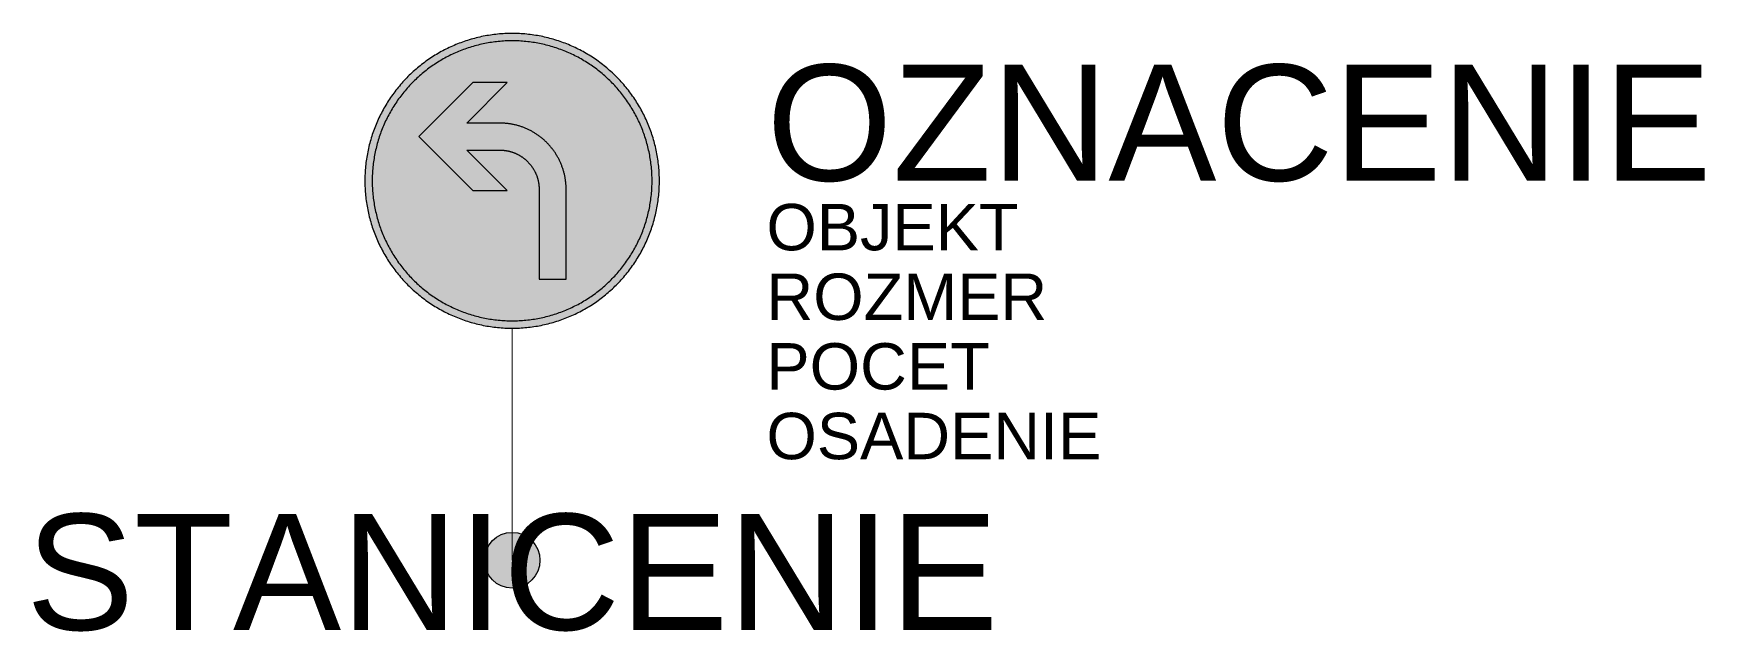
# Model space of a CAD drawing. Header units: metres. Extents: x -10.3 to 25.7, y -1.5 to 11.3.
import ezdxf
from ezdxf.enums import TextEntityAlignment as Align

# ---------------------------------------------------------------- set-up
doc = ezdxf.new("R2010")
doc.units = ezdxf.units.M
doc.layers.get('Defpoints').update_dxf_attribs({"color": 140, "lineweight": 5})
doc.styles.get("Standard").update_dxf_attribs({"font": 'arial.ttf'})

msp = doc.modelspace()

# ---------------------------------------------------------------- hatches: boundary and pattern name
at = {"true_color": 0xf1efea}
for points in [[(3.175017, 8.175008), (3.17472, 8.214422), (3.174033, 8.253818), (3.172815, 8.293136), (3.171063, 8.332379), (3.168852, 8.371622), (3.166185, 8.410712), (3.163062, 8.449805), (3.15948, 8.488742), (3.155364, 8.527679), (3.150792, 8.566466), (3.145689, 8.605175), (3.140202, 8.643809), (3.134181, 8.682365), (3.127704, 8.720771), (3.120771, 8.759099), (3.113379, 8.797277), (3.105531, 8.835377), (3.097224, 8.873324), (3.088461, 8.911118), (3.079242, 8.948837), (3.069564, 8.986481), (3.05943, 9.023894), (3.048762, 9.061232), (3.037713, 9.098342), (3.026283, 9.135374), (3.014319, 9.172256), (3.001899, 9.208907), (2.989098, 9.245483), (2.975763, 9.281831), (2.962047, 9.318104), (2.947872, 9.354146), (2.933319, 9.38996), (2.918307, 9.425621), (2.902839, 9.461129), (2.886912, 9.496487), (2.870529, 9.531539), (2.853765, 9.566516), (2.83662, 9.601187), (2.819019, 9.635705), (2.800959, 9.669995), (2.782518, 9.704132), (2.763621, 9.737966), (2.744265, 9.771644), (2.724606, 9.805097), (2.704413, 9.838244), (2.683917, 9.871238), (2.662962, 9.903929), (2.641548, 9.936467), (2.619756, 9.968699), (2.59758, 10.000703), (2.574951, 10.032401), (2.552013, 10.063871), (2.528544, 10.095113), (2.504769, 10.126052), (2.480538, 10.156685), (2.456001, 10.187087), (2.430933, 10.217264), (2.405556, 10.247057), (2.379801, 10.276622), (2.35359, 10.305884), (2.32707, 10.334915), (2.300097, 10.363568), (2.27274, 10.391912), (2.24508, 10.419956), (2.216961, 10.447691), (2.188617, 10.475048), (2.159964, 10.502021), (2.130933, 10.528541), (2.101671, 10.554752), (2.072106, 10.580507), (2.042313, 10.605884), (2.012136, 10.630877), (1.981734, 10.655489), (1.951101, 10.67972), (1.920162, 10.703495), (1.88892, 10.726889), (1.85745, 10.749902), (1.825674, 10.772531), (1.793748, 10.794707), (1.761516, 10.816499), (1.728978, 10.837913), (1.696287, 10.858868), (1.663293, 10.879364), (1.630146, 10.899557), (1.596693, 10.919294), (1.563015, 10.938572), (1.529181, 10.957469), (1.495044, 10.97591), (1.460754, 10.99397), (1.426236, 11.011571), (1.391565, 11.028794), (1.356588, 11.045558), (1.321536, 11.061863), (1.286178, 11.07779), (1.25067, 11.093258), (1.215009, 11.10827), (1.179117, 11.122901), (1.143075, 11.136998), (1.10688, 11.150789), (1.070532, 11.164049), (1.033956, 11.17685), (0.997305, 11.18927), (0.960423, 11.201234), (0.923391, 11.212739), (0.886206, 11.223788), (0.848943, 11.234381), (0.811452, 11.244515), (0.773886, 11.254193), (0.736167, 11.263412), (0.698373, 11.272253), (0.660348, 11.280557), (0.622326, 11.288405), (0.584073, 11.295797), (0.545745, 11.302733), (0.507339, 11.30921), (0.468858, 11.315153), (0.430224, 11.320715), (0.391515, 11.325743), (0.352653, 11.330315), (0.313791, 11.334431), (0.274854, 11.338088), (0.235761, 11.341214), (0.196596, 11.343881), (0.157428, 11.346089), (0.118185, 11.347766), (0.078789, 11.348984), (0.039396, 11.349746), (0, 11.349977), (-0.039471, 11.349746), (-0.078867, 11.348984), (-0.118188, 11.347766), (-0.157431, 11.346089), (-0.196674, 11.343881), (-0.235764, 11.341214), (-0.274854, 11.338088), (-0.313791, 11.334431), (-0.352731, 11.330315), (-0.391515, 11.325743), (-0.430227, 11.320715), (-0.468858, 11.315153), (-0.507417, 11.30921), (-0.54582, 11.302733), (-0.584151, 11.295797), (-0.622326, 11.288405), (-0.660426, 11.280557), (-0.698373, 11.272253), (-0.73617, 11.263412), (-0.773889, 11.254193), (-0.81153, 11.244515), (-0.848946, 11.234381), (-0.886284, 11.223788), (-0.923391, 11.212739), (-0.960426, 11.201234), (-0.997305, 11.18927), (-1.033959, 11.17685), (-1.070535, 11.164049), (-1.106883, 11.150789), (-1.143153, 11.136998), (-1.179195, 11.122901), (-1.215009, 11.10827), (-1.25067, 11.093258), (-1.286181, 11.07779), (-1.321536, 11.061863), (-1.356666, 11.045558), (-1.391565, 11.028794), (-1.426236, 11.011571), (-1.460754, 10.99397), (-1.495044, 10.97591), (-1.529181, 10.957469), (-1.563015, 10.938572), (-1.596696, 10.919294), (-1.630146, 10.899557), (-1.663293, 10.879364), (-1.69629, 10.858868), (-1.728978, 10.837913), (-1.761516, 10.816499), (-1.793748, 10.794707), (-1.825752, 10.772531), (-1.857453, 10.749902), (-1.888923, 10.726889), (-1.920165, 10.703495), (-1.951101, 10.67972), (-1.981734, 10.655489), (-2.012139, 10.630877), (-2.042313, 10.605884), (-2.072106, 10.580507), (-2.101674, 10.554752), (-2.130933, 10.528541), (-2.159967, 10.502021), (-2.188617, 10.475048), (-2.216964, 10.447691), (-2.24508, 10.419956), (-2.272743, 10.391912), (-2.300097, 10.363568), (-2.327073, 10.334915), (-2.35359, 10.305884), (-2.379804, 10.276622), (-2.405559, 10.247057), (-2.430933, 10.217264), (-2.455926, 10.187087), (-2.480538, 10.156685), (-2.504772, 10.126052), (-2.528544, 10.095113), (-2.551938, 10.063871), (-2.574951, 10.032401), (-2.597583, 10.000703), (-2.619756, 9.968699), (-2.641551, 9.936467), (-2.662962, 9.903929), (-2.683917, 9.871238), (-2.704416, 9.838244), (-2.724609, 9.805097), (-2.744343, 9.771644), (-2.763621, 9.737966), (-2.782521, 9.704132), (-2.800959, 9.669995), (-2.819019, 9.635705), (-2.836623, 9.601187), (-2.853843, 9.566516), (-2.870607, 9.531539), (-2.886915, 9.496487), (-2.902839, 9.461129), (-2.918307, 9.425621), (-2.933319, 9.38996), (-2.94795, 9.354146), (-2.962047, 9.318104), (-2.975838, 9.281831), (-2.989098, 9.245483), (-3.001899, 9.208907), (-3.014319, 9.172256), (-3.026283, 9.135374), (-3.037791, 9.098342), (-3.04884, 9.061232), (-3.05943, 9.023894), (-3.069564, 8.986481), (-3.079242, 8.948837), (-3.088464, 8.911118), (-3.097302, 8.873324), (-3.105609, 8.835377), (-3.113457, 8.797277), (-3.120849, 8.759099), (-3.127782, 8.720771), (-3.134259, 8.682365), (-3.140202, 8.643809), (-3.145764, 8.605175), (-3.150795, 8.566466), (-3.155367, 8.527679), (-3.15948, 8.488742), (-3.16314, 8.449805), (-3.166263, 8.410712), (-3.16893, 8.371622), (-3.171141, 8.332379), (-3.172815, 8.293136), (-3.174036, 8.253818), (-3.174798, 8.214422), (-3.175026, 8.174951), (-3.174798, 8.135555), (-3.174036, 8.096159), (-3.172815, 8.056763), (-3.171141, 8.01752), (-3.16893, 7.978355), (-3.166263, 7.939187), (-3.16314, 7.900097), (-3.15948, 7.86116), (-3.155367, 7.822298), (-3.150795, 7.783436), (-3.145764, 7.744724), (-3.140202, 7.706093), (-3.134259, 7.667612), (-3.127782, 7.629206), (-3.120849, 7.590878), (-3.113457, 7.552625), (-3.105609, 7.5146), (-3.097302, 7.476578), (-3.088464, 7.438781), (-3.079242, 7.401062), (-3.069564, 7.363496), (-3.05943, 7.326005), (-3.04884, 7.288745), (-3.037791, 7.25156), (-3.026283, 7.214525), (-3.014319, 7.177646), (-3.001899, 7.140992), (-2.989098, 7.104416), (-2.975838, 7.068068), (-2.962047, 7.031873), (-2.94795, 6.995831), (-2.933319, 6.959942), (-2.918307, 6.924281), (-2.902839, 6.88877), (-2.886915, 6.853415), (-2.870607, 6.818363), (-2.853843, 6.783386), (-2.836623, 6.748715), (-2.819019, 6.714197), (-2.800959, 6.679907), (-2.782521, 6.64577), (-2.763621, 6.611936), (-2.744343, 6.578255), (-2.724609, 6.544805), (-2.704416, 6.511658), (-2.683917, 6.478661), (-2.662962, 6.445973), (-2.641551, 6.413435), (-2.619756, 6.381203), (-2.597583, 6.349274), (-2.574951, 6.317498), (-2.551938, 6.286028), (-2.528544, 6.254786), (-2.504772, 6.22385), (-2.480538, 6.193217), (-2.455926, 6.162812), (-2.430933, 6.132638), (-2.405559, 6.102845), (-2.379804, 6.073277), (-2.35359, 6.044018), (-2.327073, 6.014984), (-2.300097, 5.986334), (-2.272743, 5.957987), (-2.24508, 5.929871), (-2.216964, 5.902208), (-2.188617, 5.874854), (-2.159967, 5.847878), (-2.130933, 5.821361), (-2.101674, 5.795147), (-2.072106, 5.769392), (-2.042313, 5.744018), (-2.012139, 5.718947), (-1.981734, 5.694413), (-1.951101, 5.670179), (-1.920165, 5.646407), (-1.888923, 5.622935), (-1.857453, 5.6), (-1.825752, 5.577368), (-1.793748, 5.555195), (-1.761516, 5.5334), (-1.728978, 5.511989), (-1.69629, 5.491034), (-1.663293, 5.470535), (-1.630146, 5.450342), (-1.596696, 5.430683), (-1.563015, 5.41133), (-1.529181, 5.39243), (-1.495044, 5.373992), (-1.460754, 5.355932), (-1.426236, 5.338328), (-1.391565, 5.321183), (-1.356666, 5.304419), (-1.321536, 5.288036), (-1.286181, 5.272112), (-1.25067, 5.256644), (-1.215009, 5.241632), (-1.179195, 5.227076), (-1.143153, 5.212904), (-1.106883, 5.199188), (-1.070535, 5.185853), (-1.033959, 5.173052), (-0.997305, 5.160632), (-0.960426, 5.148668), (-0.923391, 5.137238), (-0.886284, 5.126189), (-0.848946, 5.115521), (-0.81153, 5.105387), (-0.773889, 5.095709), (-0.73617, 5.086487), (-0.698373, 5.077724), (-0.660426, 5.06942), (-0.622326, 5.061572), (-0.584151, 5.05418), (-0.54582, 5.047244), (-0.507417, 5.040767), (-0.468858, 5.034749), (-0.430227, 5.029262), (-0.391515, 5.024156), (-0.352731, 5.019584), (-0.313791, 5.015471), (-0.274854, 5.011889), (-0.235764, 5.008763), (-0.196674, 5.006096), (-0.157431, 5.003888), (-0.118188, 5.002136), (-0.078867, 5.000915), (-0.039471, 5.000231), (0, 5), (0.039396, 5.000231), (0.078789, 5.000915), (0.118185, 5.002136), (0.157428, 5.003888), (0.196596, 5.006096), (0.235761, 5.008763), (0.274854, 5.011889), (0.313791, 5.015471), (0.352653, 5.019584), (0.391515, 5.024156), (0.430224, 5.029262), (0.468858, 5.034749), (0.507339, 5.040767), (0.545745, 5.047244), (0.584073, 5.05418), (0.622326, 5.061572), (0.660348, 5.06942), (0.698373, 5.077724), (0.736167, 5.086487), (0.773886, 5.095709), (0.811452, 5.105387), (0.848943, 5.115521), (0.886206, 5.126189), (0.923391, 5.137238), (0.960423, 5.148668), (0.997305, 5.160632), (1.033956, 5.173052), (1.070532, 5.185853), (1.10688, 5.199188), (1.143075, 5.212904), (1.179117, 5.227076), (1.215009, 5.241632), (1.25067, 5.256644), (1.286178, 5.272112), (1.321536, 5.288036), (1.356588, 5.304419), (1.391565, 5.321183), (1.426236, 5.338328), (1.460754, 5.355932), (1.495044, 5.373992), (1.529181, 5.39243), (1.563015, 5.41133), (1.596693, 5.430683), (1.630146, 5.450342), (1.663293, 5.470535), (1.696287, 5.491034), (1.728978, 5.511989), (1.761516, 5.5334), (1.793748, 5.555195), (1.825674, 5.577368), (1.85745, 5.6), (1.88892, 5.622935), (1.920162, 5.646407), (1.951101, 5.670179), (1.981734, 5.694413), (2.012136, 5.718947), (2.042313, 5.744018), (2.072106, 5.769392), (2.101671, 5.795147), (2.130933, 5.821361), (2.159964, 5.847878), (2.188617, 5.874854), (2.216961, 5.902208), (2.24508, 5.929871), (2.27274, 5.957987), (2.300097, 5.986334), (2.32707, 6.014984), (2.35359, 6.044018), (2.379801, 6.073277), (2.405556, 6.102845), (2.430933, 6.132638), (2.456001, 6.162812), (2.480538, 6.193217), (2.504769, 6.22385), (2.528544, 6.254786), (2.552013, 6.286028), (2.574951, 6.317498), (2.59758, 6.349274), (2.619756, 6.381203), (2.641548, 6.413435), (2.662962, 6.445973), (2.683917, 6.478661), (2.704413, 6.511658), (2.724606, 6.544805), (2.744265, 6.578255), (2.763621, 6.611936), (2.782518, 6.64577), (2.800959, 6.679907), (2.819019, 6.714197), (2.83662, 6.748715), (2.853765, 6.783386), (2.870529, 6.818363), (2.886912, 6.853415), (2.902839, 6.88877), (2.918307, 6.924281), (2.933319, 6.959942), (2.947872, 6.995831), (2.962047, 7.031873), (2.975763, 7.068068), (2.989098, 7.104416), (3.001899, 7.140992), (3.014319, 7.177646), (3.026283, 7.214525), (3.037713, 7.25156), (3.048762, 7.288745), (3.05943, 7.326005), (3.069564, 7.363496), (3.079242, 7.401062), (3.088461, 7.438781), (3.097224, 7.476578), (3.105531, 7.5146), (3.113379, 7.552625), (3.120771, 7.590878), (3.127704, 7.629206), (3.134181, 7.667612), (3.140202, 7.706093), (3.145689, 7.744724), (3.150792, 7.783436), (3.155364, 7.822298), (3.15948, 7.86116), (3.163062, 7.900097), (3.166185, 7.939187), (3.168852, 7.978355), (3.171063, 8.01752), (3.172815, 8.056763), (3.174033, 8.096159), (3.17472, 8.135555), (3.174948, 8.174951)], [(-2.010816, 9.127511), (-0.846651, 7.963343), (-0.105816, 7.963343), (-0.978942, 8.836469), (-0.264567, 8.836469), (-0.254052, 8.836367), (-0.243612, 8.836139), (-0.233097, 8.835833), (-0.222582, 8.835377), (-0.212142, 8.834843), (-0.201702, 8.834081), (-0.19134, 8.833241), (-0.1809, 8.832251), (-0.170535, 8.831186), (-0.160173, 8.829965), (-0.149886, 8.828594), (-0.139599, 8.827145), (-0.129312, 8.825546), (-0.119025, 8.823794), (-0.108813, 8.821964), (-0.098679, 8.819984), (-0.08847, 8.817926), (-0.078333, 8.815715), (-0.068277, 8.813354), (-0.058218, 8.810915), (-0.048159, 8.808326), (-0.038178, 8.805581), (-0.028272, 8.802761), (-0.018366, 8.799791), (-0.00846, 8.796743), (0.001371, 8.793542), (0.011124, 8.790266), (0.020877, 8.786837), (0.030555, 8.78333), (0.040233, 8.779673), (0.049833, 8.775863), (0.059436, 8.771978), (0.068961, 8.76794), (0.078408, 8.763824), (0.087783, 8.759633), (0.097155, 8.755214), (0.106527, 8.750795), (0.115746, 8.746145), (0.124968, 8.741498), (0.134112, 8.736698), (0.143178, 8.731745), (0.152247, 8.726714), (0.161163, 8.721533), (0.170079, 8.716274), (0.178992, 8.71094), (0.187755, 8.705456), (0.196518, 8.699891), (0.205131, 8.694176), (0.213741, 8.688386), (0.222276, 8.682443), (0.230733, 8.676422), (0.239115, 8.670251), (0.247422, 8.664002), (0.255726, 8.657678), (0.26388, 8.651201), (0.272034, 8.644646), (0.280035, 8.638019), (0.287958, 8.631236), (0.295884, 8.624378), (0.303657, 8.617367), (0.31143, 8.610281), (0.31905, 8.603117), (0.326592, 8.595803), (0.334137, 8.588411), (0.341529, 8.580944), (0.348768, 8.573399), (0.356007, 8.565704), (0.363093, 8.558009), (0.370026, 8.550158), (0.376884, 8.54231), (0.383667, 8.534387), (0.390372, 8.526308), (0.396924, 8.518232), (0.403401, 8.510003), (0.409728, 8.501771), (0.415974, 8.493467), (0.42207, 8.485085), (0.428091, 8.476625), (0.434034, 8.468093), (0.439827, 8.45948), (0.445542, 8.450795), (0.451104, 8.442107), (0.456591, 8.433269), (0.462, 8.424428), (0.467259, 8.415515), (0.472362, 8.406521), (0.477393, 8.39753), (0.482346, 8.388386), (0.487146, 8.379242), (0.491871, 8.370098), (0.496443, 8.360801), (0.500937, 8.351507), (0.505281, 8.342132), (0.509472, 8.332685), (0.513588, 8.323235), (0.517626, 8.31371), (0.521511, 8.304185), (0.525321, 8.294585), (0.528981, 8.284907), (0.532485, 8.275229), (0.535914, 8.265476), (0.53919, 8.255645), (0.542391, 8.245817), (0.545439, 8.235986), (0.548412, 8.22608), (0.551229, 8.216099), (0.553974, 8.206115), (0.556563, 8.196134), (0.559002, 8.186075), (0.561366, 8.175941), (0.563574, 8.165882), (0.565632, 8.155673), (0.567612, 8.145536), (0.569442, 8.135327), (0.571194, 8.12504), (0.572796, 8.114753), (0.574242, 8.104466), (0.575613, 8.094179), (0.576834, 8.083814), (0.577899, 8.073452), (0.578892, 8.063012), (0.579729, 8.05265), (0.580416, 8.04221), (0.581025, 8.03177), (0.581481, 8.021255), (0.581787, 8.010815), (0.582015, 8.0003), (0.58209, 7.989785), (0.582099, 6.058343), (1.164183, 6.058343), (1.164183, 7.9898), (1.16403, 8.007539), (1.163727, 8.025218), (1.163193, 8.042972), (1.162353, 8.060573), (1.161441, 8.078252), (1.16022, 8.095856), (1.158774, 8.113457), (1.157172, 8.130983), (1.155345, 8.148509), (1.153209, 8.16596), (1.151001, 8.183333), (1.148487, 8.200706), (1.14582, 8.218079), (1.142847, 8.235377), (1.139799, 8.252597), (1.136445, 8.26982), (1.132941, 8.286965), (1.129131, 8.304032), (1.125246, 8.321027), (1.121055, 8.338019), (1.116711, 8.354936), (1.112139, 8.371775), (1.107339, 8.388539), (1.102386, 8.405303), (1.097202, 8.421914), (1.091868, 8.438525), (1.086231, 8.455061), (1.080516, 8.471522), (1.074495, 8.487827), (1.068324, 8.504135), (1.062, 8.520365), (1.05537, 8.53652), (1.048665, 8.552597), (1.041654, 8.568524), (1.03449, 8.584448), (1.027176, 8.600222), (1.019631, 8.615921), (1.011858, 8.631542), (1.003935, 8.647085), (0.995856, 8.662553), (0.987552, 8.677871), (0.979017, 8.693111), (0.970329, 8.708273), (0.961491, 8.723285), (0.952422, 8.738222), (0.943128, 8.753081), (0.933753, 8.767787), (0.924078, 8.782418), (0.914322, 8.796896), (0.904341, 8.811296), (0.894129, 8.825621), (0.883767, 8.839796), (0.873252, 8.853815), (0.862584, 8.867762), (0.851688, 8.881553), (0.840561, 8.895194), (0.829359, 8.908757), (0.817929, 8.922245), (0.806349, 8.935502), (0.794538, 8.948684), (0.782574, 8.961716), (0.770457, 8.974592), (0.75819, 8.987396), (0.745692, 9.000044), (0.733044, 9.012464), (0.720318, 9.024809), (0.707364, 9.036926), (0.694335, 9.048887), (0.68115, 9.060623), (0.667893, 9.072281), (0.65448, 9.083711), (0.640917, 9.094913), (0.627201, 9.105962), (0.61341, 9.116858), (0.599466, 9.127604), (0.585444, 9.138119), (0.571272, 9.148481), (0.557022, 9.158615), (0.542619, 9.168599), (0.528066, 9.178427), (0.513435, 9.18803), (0.498729, 9.197477), (0.483945, 9.206774), (0.468933, 9.215765), (0.453924, 9.224681), (0.438759, 9.233369), (0.423519, 9.241826), (0.408204, 9.250208), (0.392733, 9.258287), (0.377265, 9.26621), (0.361644, 9.273983), (0.34587, 9.281528), (0.330099, 9.288842), (0.314172, 9.296006), (0.298245, 9.302939), (0.282168, 9.309722), (0.266013, 9.316274), (0.249783, 9.322676), (0.233553, 9.328847), (0.21717, 9.334868), (0.200709, 9.340583), (0.184176, 9.34622), (0.167562, 9.351554), (0.150951, 9.356735), (0.134187, 9.361688), (0.117423, 9.366491), (0.100584, 9.371063), (0.083667, 9.375404), (0.066675, 9.379595), (0.049683, 9.383558), (0.032613, 9.387293), (0.015468, 9.390797), (-0.001752, 9.394151), (-0.018975, 9.397274), (-0.036273, 9.400169), (-0.053646, 9.402836), (-0.071019, 9.405353), (-0.088392, 9.407639), (-0.105918, 9.409694), (-0.123369, 9.411524), (-0.140895, 9.413123), (-0.158496, 9.414572), (-0.1761, 9.41579), (-0.193776, 9.416783), (-0.211455, 9.417545), (-0.229134, 9.418076), (-0.246888, 9.418382), (-0.264567, 9.418535), (-0.978942, 9.41855), (-0.105816, 10.291676), (-0.846651, 10.291676)]]:
    msp.add_hatch(color=7, dxfattribs=at).paths.add_polyline_path(points)
at = {"true_color": 0x9b9b9b}
msp.add_hatch(color=253, dxfattribs=at).paths.add_polyline_path([(3.016266, 8.175008), (3.015996, 8.212442), (3.015309, 8.249855), (3.014166, 8.287193), (3.012489, 8.324531), (3.010434, 8.361794), (3.007917, 8.398979), (3.004947, 8.436089), (3.00144, 8.473121), (2.997555, 8.510003), (2.993211, 8.546882), (2.988411, 8.583686), (2.983152, 8.62034), (2.977515, 8.656991), (2.971341, 8.693492), (2.964789, 8.72984), (2.957778, 8.766185), (2.950311, 8.802305), (2.942385, 8.838425), (2.934081, 8.874314), (2.92524, 8.910203), (2.916096, 8.945867), (2.906421, 8.98145), (2.896362, 9.016883), (2.885847, 9.052166), (2.874948, 9.087368), (2.863596, 9.122345), (2.851785, 9.157244), (2.839593, 9.191993), (2.82702, 9.226511), (2.813988, 9.260954), (2.800503, 9.295166), (2.786634, 9.329228), (2.772384, 9.363137), (2.757678, 9.396818), (2.742591, 9.430421), (2.727045, 9.463721), (2.711118, 9.496943), (2.694813, 9.52994), (2.678049, 9.562706), (2.660904, 9.595319), (2.643378, 9.627704), (2.625471, 9.659861), (2.607105, 9.691787), (2.588361, 9.723563), (2.569236, 9.755111), (2.549727, 9.786428), (2.529762, 9.817517), (2.509494, 9.848378), (2.488767, 9.879011), (2.467737, 9.909416), (2.446248, 9.939515), (2.424378, 9.969461), (2.402127, 9.999101), (2.379573, 10.028516), (2.35656, 10.057625), (2.333166, 10.086503), (2.309469, 10.115156), (2.285313, 10.1435), (2.260854, 10.171544), (2.235936, 10.199357), (2.210715, 10.226939), (2.18511, 10.254143), (2.159127, 10.281119), (2.132838, 10.307789), (2.106168, 10.334078), (2.079192, 10.360061), (2.051988, 10.385666), (2.024406, 10.410887), (1.996593, 10.435727), (1.968549, 10.460264), (1.940205, 10.484345), (1.911552, 10.508117), (1.882674, 10.531511), (1.853565, 10.554524), (1.82415, 10.577078), (1.79451, 10.599329), (1.764564, 10.621199), (1.734465, 10.642688), (1.70406, 10.663718), (1.673427, 10.684445), (1.642566, 10.704713), (1.611477, 10.724678), (1.58016, 10.744187), (1.548612, 10.763312), (1.516836, 10.782056), (1.48491, 10.800422), (1.452675, 10.818329), (1.42029, 10.835855), (1.387755, 10.853), (1.354911, 10.869764), (1.321992, 10.886069), (1.28877, 10.901996), (1.25547, 10.917542), (1.221867, 10.932629), (1.188186, 10.947335), (1.154277, 10.961585), (1.120215, 10.975454), (1.085925, 10.988939), (1.05156, 11.001971), (1.016964, 11.014619), (0.982293, 11.026811), (0.947394, 11.038547), (0.912417, 11.049899), (0.877215, 11.060873), (0.841932, 11.071313), (0.806499, 11.081372), (0.770916, 11.091047), (0.735177, 11.100269), (0.699363, 11.109032), (0.663396, 11.117336), (0.627354, 11.125262), (0.591159, 11.132729), (0.554889, 11.13974), (0.518463, 11.14637), (0.481965, 11.152466), (0.445389, 11.158181), (0.408735, 11.163437), (0.371931, 11.16824), (0.335052, 11.172581), (0.298095, 11.176469), (0.26106, 11.179898), (0.22395, 11.182868), (0.186765, 11.18546), (0.14958, 11.187518), (0.112242, 11.189117), (0.074904, 11.19026), (0.037491, 11.191022), (0, 11.19125), (-0.037491, 11.191022), (-0.074904, 11.19026), (-0.112242, 11.189117), (-0.14958, 11.187518), (-0.186843, 11.18546), (-0.224028, 11.182868), (-0.261138, 11.179898), (-0.29817, 11.176469), (-0.335052, 11.172581), (-0.371934, 11.16824), (-0.408738, 11.163437), (-0.445389, 11.158181), (-0.482043, 11.152466), (-0.518541, 11.14637), (-0.554889, 11.13974), (-0.591237, 11.132729), (-0.627354, 11.125262), (-0.663474, 11.117336), (-0.699363, 11.109032), (-0.735255, 11.100269), (-0.770916, 11.091047), (-0.806502, 11.081372), (-0.841935, 11.071313), (-0.877215, 11.060873), (-0.91242, 11.049899), (-0.947394, 11.038547), (-0.982296, 11.026811), (-1.017042, 11.014619), (-1.05156, 11.001971), (-1.086003, 10.988939), (-1.120218, 10.975454), (-1.154277, 10.961585), (-1.188186, 10.947335), (-1.221867, 10.932629), (-1.255473, 10.917542), (-1.28877, 10.901996), (-1.321995, 10.886069), (-1.354989, 10.869764), (-1.387755, 10.853), (-1.420368, 10.835855), (-1.452753, 10.818329), (-1.48491, 10.800422), (-1.516839, 10.782056), (-1.548612, 10.763312), (-1.58016, 10.744187), (-1.611477, 10.724678), (-1.642569, 10.704713), (-1.67343, 10.684445), (-1.70406, 10.663718), (-1.734465, 10.642688), (-1.764564, 10.621199), (-1.79451, 10.599329), (-1.824153, 10.577078), (-1.853565, 10.554524), (-1.882674, 10.531511), (-1.911555, 10.508117), (-1.940205, 10.484345), (-1.968552, 10.460264), (-1.996593, 10.435727), (-2.024406, 10.410887), (-2.051991, 10.385666), (-2.079195, 10.360061), (-2.106168, 10.334078), (-2.132838, 10.307789), (-2.159127, 10.281119), (-2.185113, 10.254143), (-2.210715, 10.226939), (-2.235936, 10.199357), (-2.260779, 10.171544), (-2.285316, 10.1435), (-2.309394, 10.115156), (-2.333169, 10.086503), (-2.356563, 10.057625), (-2.379573, 10.028516), (-2.40213, 9.999101), (-2.424381, 9.969461), (-2.446248, 9.939515), (-2.467737, 9.909416), (-2.48877, 9.879011), (-2.509494, 9.848378), (-2.529765, 9.817517), (-2.54973, 9.786428), (-2.569236, 9.755111), (-2.588361, 9.723563), (-2.607108, 9.691787), (-2.625471, 9.659861), (-2.643378, 9.627704), (-2.660904, 9.595319), (-2.678049, 9.562706), (-2.694813, 9.52994), (-2.711121, 9.496943), (-2.727045, 9.463721), (-2.742591, 9.430421), (-2.757678, 9.396818), (-2.772384, 9.363137), (-2.786634, 9.329228), (-2.800503, 9.295166), (-2.813991, 9.260954), (-2.82702, 9.226511), (-2.839671, 9.191993), (-2.851863, 9.157244), (-2.863596, 9.122345), (-2.874951, 9.087368), (-2.885922, 9.052166), (-2.896362, 9.016883), (-2.906421, 8.98145), (-2.916099, 8.945867), (-2.925318, 8.910203), (-2.934081, 8.874314), (-2.942388, 8.838425), (-2.950311, 8.802305), (-2.957781, 8.766185), (-2.964789, 8.72984), (-2.971419, 8.693492), (-2.977515, 8.656991), (-2.98323, 8.62034), (-2.988489, 8.583686), (-2.993289, 8.546882), (-2.997633, 8.510003), (-3.001518, 8.473121), (-3.004947, 8.436089), (-3.00792, 8.398979), (-3.010509, 8.361794), (-3.012567, 8.324531), (-3.014169, 8.287193), (-3.015312, 8.249855), (-3.016074, 8.212442), (-3.016302, 8.174951), (-3.016074, 8.13746), (-3.015312, 8.100047), (-3.014169, 8.062709), (-3.012567, 8.025371), (-3.010509, 7.988183), (-3.00792, 7.950998), (-3.004947, 7.913888), (-3.001518, 7.876856), (-2.997633, 7.839899), (-2.993289, 7.803017), (-2.988489, 7.766213), (-2.98323, 7.729562), (-2.977515, 7.692986), (-2.971419, 7.656485), (-2.964789, 7.620062), (-2.957781, 7.583792), (-2.950311, 7.547597), (-2.942388, 7.511552), (-2.934081, 7.475588), (-2.925318, 7.439774), (-2.916099, 7.404035), (-2.906421, 7.368449), (-2.896362, 7.333016), (-2.885922, 7.297736), (-2.874951, 7.262531), (-2.863596, 7.227557), (-2.851863, 7.192655), (-2.839671, 7.157984), (-2.82702, 7.123391), (-2.813991, 7.089023), (-2.800503, 7.054733), (-2.786634, 7.020674), (-2.772384, 6.986765), (-2.757678, 6.953084), (-2.742591, 6.919478), (-2.727045, 6.886181), (-2.711121, 6.852956), (-2.694813, 6.820037), (-2.678049, 6.787196), (-2.660904, 6.754658), (-2.643378, 6.722273), (-2.625471, 6.690041), (-2.607108, 6.658112), (-2.588361, 6.626339), (-2.569236, 6.594791), (-2.54973, 6.563474), (-2.529765, 6.532382), (-2.509494, 6.501521), (-2.48877, 6.470891), (-2.467737, 6.440486), (-2.446248, 6.410387), (-2.424381, 6.380441), (-2.40213, 6.350798), (-2.379573, 6.321386), (-2.356563, 6.292277), (-2.333169, 6.263396), (-2.309394, 6.234746), (-2.285316, 6.206399), (-2.260779, 6.178358), (-2.235936, 6.150545), (-2.210715, 6.12296), (-2.185113, 6.095756), (-2.159127, 6.068783), (-2.132838, 6.042113), (-2.106168, 6.015824), (-2.079195, 5.989838), (-2.051991, 5.964236), (-2.024406, 5.939015), (-1.996593, 5.914097), (-1.968552, 5.889635), (-1.940205, 5.865482), (-1.911555, 5.841782), (-1.882674, 5.818388), (-1.853565, 5.795378), (-1.824153, 5.772821), (-1.79451, 5.75057), (-1.764564, 5.728703), (-1.734465, 5.707214), (-1.70406, 5.686181), (-1.67343, 5.665457), (-1.642569, 5.645186), (-1.611477, 5.625221), (-1.58016, 5.605715), (-1.548612, 5.58659), (-1.516839, 5.567843), (-1.48491, 5.54948), (-1.452753, 5.531573), (-1.420368, 5.514047), (-1.387755, 5.496902), (-1.354989, 5.480138), (-1.321995, 5.46383), (-1.28877, 5.447906), (-1.255473, 5.43236), (-1.221867, 5.417273), (-1.188186, 5.402567), (-1.154277, 5.388317), (-1.120218, 5.374448), (-1.086003, 5.36096), (-1.05156, 5.347931), (-1.017042, 5.335358), (-0.982296, 5.323166), (-0.947394, 5.311355), (-0.91242, 5.3), (-0.877215, 5.289104), (-0.841935, 5.278589), (-0.806502, 5.26853), (-0.770916, 5.258852), (-0.735255, 5.249708), (-0.699363, 5.24087), (-0.663474, 5.232563), (-0.627354, 5.22464), (-0.591237, 5.21717), (-0.554889, 5.210162), (-0.518541, 5.203607), (-0.482043, 5.197436), (-0.445389, 5.191796), (-0.408738, 5.18654), (-0.371934, 5.181737), (-0.335052, 5.177396), (-0.29817, 5.173508), (-0.261138, 5.170004), (-0.224028, 5.167031), (-0.186843, 5.164517), (-0.14958, 5.162459), (-0.112242, 5.160782), (-0.074904, 5.159639), (-0.037491, 5.158955), (0, 5.158727), (0.037491, 5.158955), (0.074904, 5.159639), (0.112242, 5.160782), (0.14958, 5.162459), (0.186765, 5.164517), (0.22395, 5.167031), (0.26106, 5.170004), (0.298095, 5.173508), (0.335052, 5.177396), (0.371931, 5.181737), (0.408735, 5.18654), (0.445389, 5.191796), (0.481965, 5.197436), (0.518463, 5.203607), (0.554889, 5.210162), (0.591159, 5.21717), (0.627354, 5.22464), (0.663396, 5.232563), (0.699363, 5.24087), (0.735177, 5.249708), (0.770916, 5.258852), (0.806499, 5.26853), (0.841932, 5.278589), (0.877215, 5.289104), (0.912417, 5.3), (0.947394, 5.311355), (0.982293, 5.323166), (1.016964, 5.335358), (1.05156, 5.347931), (1.085925, 5.36096), (1.120215, 5.374448), (1.154277, 5.388317), (1.188186, 5.402567), (1.221867, 5.417273), (1.25547, 5.43236), (1.28877, 5.447906), (1.321992, 5.46383), (1.354911, 5.480138), (1.387755, 5.496902), (1.42029, 5.514047), (1.452675, 5.531573), (1.48491, 5.54948), (1.516836, 5.567843), (1.548612, 5.58659), (1.58016, 5.605715), (1.611477, 5.625221), (1.642566, 5.645186), (1.673427, 5.665457), (1.70406, 5.686181), (1.734465, 5.707214), (1.764564, 5.728703), (1.79451, 5.75057), (1.82415, 5.772821), (1.853565, 5.795378), (1.882674, 5.818388), (1.911552, 5.841782), (1.940205, 5.865482), (1.968549, 5.889635), (1.996593, 5.914097), (2.024406, 5.939015), (2.051988, 5.964236), (2.079192, 5.989838), (2.106168, 6.015824), (2.132838, 6.042113), (2.159127, 6.068783), (2.18511, 6.095756), (2.210715, 6.12296), (2.235936, 6.150545), (2.260854, 6.178358), (2.285313, 6.206399), (2.309469, 6.234746), (2.333166, 6.263396), (2.35656, 6.292277), (2.379573, 6.321386), (2.402127, 6.350798), (2.424378, 6.380441), (2.446248, 6.410387), (2.467737, 6.440486), (2.488767, 6.470891), (2.509494, 6.501521), (2.529762, 6.532382), (2.549727, 6.563474), (2.569236, 6.594791), (2.588361, 6.626339), (2.607105, 6.658112), (2.625471, 6.690041), (2.643378, 6.722273), (2.660904, 6.754658), (2.678049, 6.787196), (2.694813, 6.820037), (2.711118, 6.852956), (2.727045, 6.886181), (2.742591, 6.919478), (2.757678, 6.953084), (2.772384, 6.986765), (2.786634, 7.020674), (2.800503, 7.054733), (2.813988, 7.089023), (2.82702, 7.123391), (2.839593, 7.157984), (2.851785, 7.192655), (2.863596, 7.227557), (2.874948, 7.262531), (2.885847, 7.297736), (2.896362, 7.333016), (2.906421, 7.368449), (2.916096, 7.404035), (2.92524, 7.439774), (2.934081, 7.475588), (2.942385, 7.511552), (2.950311, 7.547597), (2.957778, 7.583792), (2.964789, 7.620062), (2.971341, 7.656485), (2.977515, 7.692986), (2.983152, 7.729562), (2.988411, 7.766213), (2.993211, 7.803017), (2.997555, 7.839899), (3.00144, 7.876856), (3.004947, 7.913888), (3.007917, 7.950998), (3.010434, 7.988183), (3.012489, 8.025371), (3.014166, 8.062709), (3.015309, 8.100047), (3.015996, 8.13746), (3.016224, 8.174951)])
h = msp.add_hatch(color=0)
h.dxf.hatch_style = 1
h.paths.add_polyline_path([(0.6, 0, 1), (-0.6, 0, 1)])

# ---------------------------------------------------------------- linework, layer by layer
at = {"lineweight": 9}
msp.add_line((0, 5), (0, 2.5), dxfattribs=at)
at = {"color": 0, "lineweight": 9}
msp.add_line((0, 2.5), (0, 0), dxfattribs=at)
at = {"color": 7, "true_color": 0xf1efea}
for points in [[(3.175017, 8.175008), (3.17472, 8.214422), (3.174033, 8.253818), (3.172815, 8.293136), (3.171063, 8.332379), (3.168852, 8.371622), (3.166185, 8.410712), (3.163062, 8.449805), (3.15948, 8.488742), (3.155364, 8.527679), (3.150792, 8.566466), (3.145689, 8.605175), (3.140202, 8.643809), (3.134181, 8.682365), (3.127704, 8.720771), (3.120771, 8.759099), (3.113379, 8.797277), (3.105531, 8.835377), (3.097224, 8.873324), (3.088461, 8.911118), (3.079242, 8.948837), (3.069564, 8.986481), (3.05943, 9.023894), (3.048762, 9.061232), (3.037713, 9.098342), (3.026283, 9.135374), (3.014319, 9.172256), (3.001899, 9.208907), (2.989098, 9.245483), (2.975763, 9.281831), (2.962047, 9.318104), (2.947872, 9.354146), (2.933319, 9.38996), (2.918307, 9.425621), (2.902839, 9.461129), (2.886912, 9.496487), (2.870529, 9.531539), (2.853765, 9.566516), (2.83662, 9.601187), (2.819019, 9.635705), (2.800959, 9.669995), (2.782518, 9.704132), (2.763621, 9.737966), (2.744265, 9.771644), (2.724606, 9.805097), (2.704413, 9.838244), (2.683917, 9.871238), (2.662962, 9.903929), (2.641548, 9.936467), (2.619756, 9.968699), (2.59758, 10.000703), (2.574951, 10.032401), (2.552013, 10.063871), (2.528544, 10.095113), (2.504769, 10.126052), (2.480538, 10.156685), (2.456001, 10.187087), (2.430933, 10.217264), (2.405556, 10.247057), (2.379801, 10.276622), (2.35359, 10.305884), (2.32707, 10.334915), (2.300097, 10.363568), (2.27274, 10.391912), (2.24508, 10.419956), (2.216961, 10.447691), (2.188617, 10.475048), (2.159964, 10.502021), (2.130933, 10.528541), (2.101671, 10.554752), (2.072106, 10.580507), (2.042313, 10.605884), (2.012136, 10.630877), (1.981734, 10.655489), (1.951101, 10.67972), (1.920162, 10.703495), (1.88892, 10.726889), (1.85745, 10.749902), (1.825674, 10.772531), (1.793748, 10.794707), (1.761516, 10.816499), (1.728978, 10.837913), (1.696287, 10.858868), (1.663293, 10.879364), (1.630146, 10.899557), (1.596693, 10.919294), (1.563015, 10.938572), (1.529181, 10.957469), (1.495044, 10.97591), (1.460754, 10.99397), (1.426236, 11.011571), (1.391565, 11.028794), (1.356588, 11.045558), (1.321536, 11.061863), (1.286178, 11.07779), (1.25067, 11.093258), (1.215009, 11.10827), (1.179117, 11.122901), (1.143075, 11.136998), (1.10688, 11.150789), (1.070532, 11.164049), (1.033956, 11.17685), (0.997305, 11.18927), (0.960423, 11.201234), (0.923391, 11.212739), (0.886206, 11.223788), (0.848943, 11.234381), (0.811452, 11.244515), (0.773886, 11.254193), (0.736167, 11.263412), (0.698373, 11.272253), (0.660348, 11.280557), (0.622326, 11.288405), (0.584073, 11.295797), (0.545745, 11.302733), (0.507339, 11.30921), (0.468858, 11.315153), (0.430224, 11.320715), (0.391515, 11.325743), (0.352653, 11.330315), (0.313791, 11.334431), (0.274854, 11.338088), (0.235761, 11.341214), (0.196596, 11.343881), (0.157428, 11.346089), (0.118185, 11.347766), (0.078789, 11.348984), (0.039396, 11.349746), (0, 11.349977), (-0.039471, 11.349746), (-0.078867, 11.348984), (-0.118188, 11.347766), (-0.157431, 11.346089), (-0.196674, 11.343881), (-0.235764, 11.341214), (-0.274854, 11.338088), (-0.313791, 11.334431), (-0.352731, 11.330315), (-0.391515, 11.325743), (-0.430227, 11.320715), (-0.468858, 11.315153), (-0.507417, 11.30921), (-0.54582, 11.302733), (-0.584151, 11.295797), (-0.622326, 11.288405), (-0.660426, 11.280557), (-0.698373, 11.272253), (-0.73617, 11.263412), (-0.773889, 11.254193), (-0.81153, 11.244515), (-0.848946, 11.234381), (-0.886284, 11.223788), (-0.923391, 11.212739), (-0.960426, 11.201234), (-0.997305, 11.18927), (-1.033959, 11.17685), (-1.070535, 11.164049), (-1.106883, 11.150789), (-1.143153, 11.136998), (-1.179195, 11.122901), (-1.215009, 11.10827), (-1.25067, 11.093258), (-1.286181, 11.07779), (-1.321536, 11.061863), (-1.356666, 11.045558), (-1.391565, 11.028794), (-1.426236, 11.011571), (-1.460754, 10.99397), (-1.495044, 10.97591), (-1.529181, 10.957469), (-1.563015, 10.938572), (-1.596696, 10.919294), (-1.630146, 10.899557), (-1.663293, 10.879364), (-1.69629, 10.858868), (-1.728978, 10.837913), (-1.761516, 10.816499), (-1.793748, 10.794707), (-1.825752, 10.772531), (-1.857453, 10.749902), (-1.888923, 10.726889), (-1.920165, 10.703495), (-1.951101, 10.67972), (-1.981734, 10.655489), (-2.012139, 10.630877), (-2.042313, 10.605884), (-2.072106, 10.580507), (-2.101674, 10.554752), (-2.130933, 10.528541), (-2.159967, 10.502021), (-2.188617, 10.475048), (-2.216964, 10.447691), (-2.24508, 10.419956), (-2.272743, 10.391912), (-2.300097, 10.363568), (-2.327073, 10.334915), (-2.35359, 10.305884), (-2.379804, 10.276622), (-2.405559, 10.247057), (-2.430933, 10.217264), (-2.455926, 10.187087), (-2.480538, 10.156685), (-2.504772, 10.126052), (-2.528544, 10.095113), (-2.551938, 10.063871), (-2.574951, 10.032401), (-2.597583, 10.000703), (-2.619756, 9.968699), (-2.641551, 9.936467), (-2.662962, 9.903929), (-2.683917, 9.871238), (-2.704416, 9.838244), (-2.724609, 9.805097), (-2.744343, 9.771644), (-2.763621, 9.737966), (-2.782521, 9.704132), (-2.800959, 9.669995), (-2.819019, 9.635705), (-2.836623, 9.601187), (-2.853843, 9.566516), (-2.870607, 9.531539), (-2.886915, 9.496487), (-2.902839, 9.461129), (-2.918307, 9.425621), (-2.933319, 9.38996), (-2.94795, 9.354146), (-2.962047, 9.318104), (-2.975838, 9.281831), (-2.989098, 9.245483), (-3.001899, 9.208907), (-3.014319, 9.172256), (-3.026283, 9.135374), (-3.037791, 9.098342), (-3.04884, 9.061232), (-3.05943, 9.023894), (-3.069564, 8.986481), (-3.079242, 8.948837), (-3.088464, 8.911118), (-3.097302, 8.873324), (-3.105609, 8.835377), (-3.113457, 8.797277), (-3.120849, 8.759099), (-3.127782, 8.720771), (-3.134259, 8.682365), (-3.140202, 8.643809), (-3.145764, 8.605175), (-3.150795, 8.566466), (-3.155367, 8.527679), (-3.15948, 8.488742), (-3.16314, 8.449805), (-3.166263, 8.410712), (-3.16893, 8.371622), (-3.171141, 8.332379), (-3.172815, 8.293136), (-3.174036, 8.253818), (-3.174798, 8.214422), (-3.175026, 8.174951), (-3.174798, 8.135555), (-3.174036, 8.096159), (-3.172815, 8.056763), (-3.171141, 8.01752), (-3.16893, 7.978355), (-3.166263, 7.939187), (-3.16314, 7.900097), (-3.15948, 7.86116), (-3.155367, 7.822298), (-3.150795, 7.783436), (-3.145764, 7.744724), (-3.140202, 7.706093), (-3.134259, 7.667612), (-3.127782, 7.629206), (-3.120849, 7.590878), (-3.113457, 7.552625), (-3.105609, 7.5146), (-3.097302, 7.476578), (-3.088464, 7.438781), (-3.079242, 7.401062), (-3.069564, 7.363496), (-3.05943, 7.326005), (-3.04884, 7.288745), (-3.037791, 7.25156), (-3.026283, 7.214525), (-3.014319, 7.177646), (-3.001899, 7.140992), (-2.989098, 7.104416), (-2.975838, 7.068068), (-2.962047, 7.031873), (-2.94795, 6.995831), (-2.933319, 6.959942), (-2.918307, 6.924281), (-2.902839, 6.88877), (-2.886915, 6.853415), (-2.870607, 6.818363), (-2.853843, 6.783386), (-2.836623, 6.748715), (-2.819019, 6.714197), (-2.800959, 6.679907), (-2.782521, 6.64577), (-2.763621, 6.611936), (-2.744343, 6.578255), (-2.724609, 6.544805), (-2.704416, 6.511658), (-2.683917, 6.478661), (-2.662962, 6.445973), (-2.641551, 6.413435), (-2.619756, 6.381203), (-2.597583, 6.349274), (-2.574951, 6.317498), (-2.551938, 6.286028), (-2.528544, 6.254786), (-2.504772, 6.22385), (-2.480538, 6.193217), (-2.455926, 6.162812), (-2.430933, 6.132638), (-2.405559, 6.102845), (-2.379804, 6.073277), (-2.35359, 6.044018), (-2.327073, 6.014984), (-2.300097, 5.986334), (-2.272743, 5.957987), (-2.24508, 5.929871), (-2.216964, 5.902208), (-2.188617, 5.874854), (-2.159967, 5.847878), (-2.130933, 5.821361), (-2.101674, 5.795147), (-2.072106, 5.769392), (-2.042313, 5.744018), (-2.012139, 5.718947), (-1.981734, 5.694413), (-1.951101, 5.670179), (-1.920165, 5.646407), (-1.888923, 5.622935), (-1.857453, 5.6), (-1.825752, 5.577368), (-1.793748, 5.555195), (-1.761516, 5.5334), (-1.728978, 5.511989), (-1.69629, 5.491034), (-1.663293, 5.470535), (-1.630146, 5.450342), (-1.596696, 5.430683), (-1.563015, 5.41133), (-1.529181, 5.39243), (-1.495044, 5.373992), (-1.460754, 5.355932), (-1.426236, 5.338328), (-1.391565, 5.321183), (-1.356666, 5.304419), (-1.321536, 5.288036), (-1.286181, 5.272112), (-1.25067, 5.256644), (-1.215009, 5.241632), (-1.179195, 5.227076), (-1.143153, 5.212904), (-1.106883, 5.199188), (-1.070535, 5.185853), (-1.033959, 5.173052), (-0.997305, 5.160632), (-0.960426, 5.148668), (-0.923391, 5.137238), (-0.886284, 5.126189), (-0.848946, 5.115521), (-0.81153, 5.105387), (-0.773889, 5.095709), (-0.73617, 5.086487), (-0.698373, 5.077724), (-0.660426, 5.06942), (-0.622326, 5.061572), (-0.584151, 5.05418), (-0.54582, 5.047244), (-0.507417, 5.040767), (-0.468858, 5.034749), (-0.430227, 5.029262), (-0.391515, 5.024156), (-0.352731, 5.019584), (-0.313791, 5.015471), (-0.274854, 5.011889), (-0.235764, 5.008763), (-0.196674, 5.006096), (-0.157431, 5.003888), (-0.118188, 5.002136), (-0.078867, 5.000915), (-0.039471, 5.000231), (0, 5), (0.039396, 5.000231), (0.078789, 5.000915), (0.118185, 5.002136), (0.157428, 5.003888), (0.196596, 5.006096), (0.235761, 5.008763), (0.274854, 5.011889), (0.313791, 5.015471), (0.352653, 5.019584), (0.391515, 5.024156), (0.430224, 5.029262), (0.468858, 5.034749), (0.507339, 5.040767), (0.545745, 5.047244), (0.584073, 5.05418), (0.622326, 5.061572), (0.660348, 5.06942), (0.698373, 5.077724), (0.736167, 5.086487), (0.773886, 5.095709), (0.811452, 5.105387), (0.848943, 5.115521), (0.886206, 5.126189), (0.923391, 5.137238), (0.960423, 5.148668), (0.997305, 5.160632), (1.033956, 5.173052), (1.070532, 5.185853), (1.10688, 5.199188), (1.143075, 5.212904), (1.179117, 5.227076), (1.215009, 5.241632), (1.25067, 5.256644), (1.286178, 5.272112), (1.321536, 5.288036), (1.356588, 5.304419), (1.391565, 5.321183), (1.426236, 5.338328), (1.460754, 5.355932), (1.495044, 5.373992), (1.529181, 5.39243), (1.563015, 5.41133), (1.596693, 5.430683), (1.630146, 5.450342), (1.663293, 5.470535), (1.696287, 5.491034), (1.728978, 5.511989), (1.761516, 5.5334), (1.793748, 5.555195), (1.825674, 5.577368), (1.85745, 5.6), (1.88892, 5.622935), (1.920162, 5.646407), (1.951101, 5.670179), (1.981734, 5.694413), (2.012136, 5.718947), (2.042313, 5.744018), (2.072106, 5.769392), (2.101671, 5.795147), (2.130933, 5.821361), (2.159964, 5.847878), (2.188617, 5.874854), (2.216961, 5.902208), (2.24508, 5.929871), (2.27274, 5.957987), (2.300097, 5.986334), (2.32707, 6.014984), (2.35359, 6.044018), (2.379801, 6.073277), (2.405556, 6.102845), (2.430933, 6.132638), (2.456001, 6.162812), (2.480538, 6.193217), (2.504769, 6.22385), (2.528544, 6.254786), (2.552013, 6.286028), (2.574951, 6.317498), (2.59758, 6.349274), (2.619756, 6.381203), (2.641548, 6.413435), (2.662962, 6.445973), (2.683917, 6.478661), (2.704413, 6.511658), (2.724606, 6.544805), (2.744265, 6.578255), (2.763621, 6.611936), (2.782518, 6.64577), (2.800959, 6.679907), (2.819019, 6.714197), (2.83662, 6.748715), (2.853765, 6.783386), (2.870529, 6.818363), (2.886912, 6.853415), (2.902839, 6.88877), (2.918307, 6.924281), (2.933319, 6.959942), (2.947872, 6.995831), (2.962047, 7.031873), (2.975763, 7.068068), (2.989098, 7.104416), (3.001899, 7.140992), (3.014319, 7.177646), (3.026283, 7.214525), (3.037713, 7.25156), (3.048762, 7.288745), (3.05943, 7.326005), (3.069564, 7.363496), (3.079242, 7.401062), (3.088461, 7.438781), (3.097224, 7.476578), (3.105531, 7.5146), (3.113379, 7.552625), (3.120771, 7.590878), (3.127704, 7.629206), (3.134181, 7.667612), (3.140202, 7.706093), (3.145689, 7.744724), (3.150792, 7.783436), (3.155364, 7.822298), (3.15948, 7.86116), (3.163062, 7.900097), (3.166185, 7.939187), (3.168852, 7.978355), (3.171063, 8.01752), (3.172815, 8.056763), (3.174033, 8.096159), (3.17472, 8.135555), (3.174948, 8.174951), (3.175017, 8.175008)], [(-2.010816, 9.127511), (-0.846651, 7.963343), (-0.105816, 7.963343), (-0.978942, 8.836469), (-0.264567, 8.836469), (-0.254052, 8.836367), (-0.243612, 8.836139), (-0.233097, 8.835833), (-0.222582, 8.835377), (-0.212142, 8.834843), (-0.201702, 8.834081), (-0.19134, 8.833241), (-0.1809, 8.832251), (-0.170535, 8.831186), (-0.160173, 8.829965), (-0.149886, 8.828594), (-0.139599, 8.827145), (-0.129312, 8.825546), (-0.119025, 8.823794), (-0.108813, 8.821964), (-0.098679, 8.819984), (-0.08847, 8.817926), (-0.078333, 8.815715), (-0.068277, 8.813354), (-0.058218, 8.810915), (-0.048159, 8.808326), (-0.038178, 8.805581), (-0.028272, 8.802761), (-0.018366, 8.799791), (-0.00846, 8.796743), (0.001371, 8.793542), (0.011124, 8.790266), (0.020877, 8.786837), (0.030555, 8.78333), (0.040233, 8.779673), (0.049833, 8.775863), (0.059436, 8.771978), (0.068961, 8.76794), (0.078408, 8.763824), (0.087783, 8.759633), (0.097155, 8.755214), (0.106527, 8.750795), (0.115746, 8.746145), (0.124968, 8.741498), (0.134112, 8.736698), (0.143178, 8.731745), (0.152247, 8.726714), (0.161163, 8.721533), (0.170079, 8.716274), (0.178992, 8.71094), (0.187755, 8.705456), (0.196518, 8.699891), (0.205131, 8.694176), (0.213741, 8.688386), (0.222276, 8.682443), (0.230733, 8.676422), (0.239115, 8.670251), (0.247422, 8.664002), (0.255726, 8.657678), (0.26388, 8.651201), (0.272034, 8.644646), (0.280035, 8.638019), (0.287958, 8.631236), (0.295884, 8.624378), (0.303657, 8.617367), (0.31143, 8.610281), (0.31905, 8.603117), (0.326592, 8.595803), (0.334137, 8.588411), (0.341529, 8.580944), (0.348768, 8.573399), (0.356007, 8.565704), (0.363093, 8.558009), (0.370026, 8.550158), (0.376884, 8.54231), (0.383667, 8.534387), (0.390372, 8.526308), (0.396924, 8.518232), (0.403401, 8.510003), (0.409728, 8.501771), (0.415974, 8.493467), (0.42207, 8.485085), (0.428091, 8.476625), (0.434034, 8.468093), (0.439827, 8.45948), (0.445542, 8.450795), (0.451104, 8.442107), (0.456591, 8.433269), (0.462, 8.424428), (0.467259, 8.415515), (0.472362, 8.406521), (0.477393, 8.39753), (0.482346, 8.388386), (0.487146, 8.379242), (0.491871, 8.370098), (0.496443, 8.360801), (0.500937, 8.351507), (0.505281, 8.342132), (0.509472, 8.332685), (0.513588, 8.323235), (0.517626, 8.31371), (0.521511, 8.304185), (0.525321, 8.294585), (0.528981, 8.284907), (0.532485, 8.275229), (0.535914, 8.265476), (0.53919, 8.255645), (0.542391, 8.245817), (0.545439, 8.235986), (0.548412, 8.22608), (0.551229, 8.216099), (0.553974, 8.206115), (0.556563, 8.196134), (0.559002, 8.186075), (0.561366, 8.175941), (0.563574, 8.165882), (0.565632, 8.155673), (0.567612, 8.145536), (0.569442, 8.135327), (0.571194, 8.12504), (0.572796, 8.114753), (0.574242, 8.104466), (0.575613, 8.094179), (0.576834, 8.083814), (0.577899, 8.073452), (0.578892, 8.063012), (0.579729, 8.05265), (0.580416, 8.04221), (0.581025, 8.03177), (0.581481, 8.021255), (0.581787, 8.010815), (0.582015, 8.0003), (0.58209, 7.989785), (0.582099, 6.058343), (1.164183, 6.058343), (1.164183, 7.9898), (1.16403, 8.007539), (1.163727, 8.025218), (1.163193, 8.042972), (1.162353, 8.060573), (1.161441, 8.078252), (1.16022, 8.095856), (1.158774, 8.113457), (1.157172, 8.130983), (1.155345, 8.148509), (1.153209, 8.16596), (1.151001, 8.183333), (1.148487, 8.200706), (1.14582, 8.218079), (1.142847, 8.235377), (1.139799, 8.252597), (1.136445, 8.26982), (1.132941, 8.286965), (1.129131, 8.304032), (1.125246, 8.321027), (1.121055, 8.338019), (1.116711, 8.354936), (1.112139, 8.371775), (1.107339, 8.388539), (1.102386, 8.405303), (1.097202, 8.421914), (1.091868, 8.438525), (1.086231, 8.455061), (1.080516, 8.471522), (1.074495, 8.487827), (1.068324, 8.504135), (1.062, 8.520365), (1.05537, 8.53652), (1.048665, 8.552597), (1.041654, 8.568524), (1.03449, 8.584448), (1.027176, 8.600222), (1.019631, 8.615921), (1.011858, 8.631542), (1.003935, 8.647085), (0.995856, 8.662553), (0.987552, 8.677871), (0.979017, 8.693111), (0.970329, 8.708273), (0.961491, 8.723285), (0.952422, 8.738222), (0.943128, 8.753081), (0.933753, 8.767787), (0.924078, 8.782418), (0.914322, 8.796896), (0.904341, 8.811296), (0.894129, 8.825621), (0.883767, 8.839796), (0.873252, 8.853815), (0.862584, 8.867762), (0.851688, 8.881553), (0.840561, 8.895194), (0.829359, 8.908757), (0.817929, 8.922245), (0.806349, 8.935502), (0.794538, 8.948684), (0.782574, 8.961716), (0.770457, 8.974592), (0.75819, 8.987396), (0.745692, 9.000044), (0.733044, 9.012464), (0.720318, 9.024809), (0.707364, 9.036926), (0.694335, 9.048887), (0.68115, 9.060623), (0.667893, 9.072281), (0.65448, 9.083711), (0.640917, 9.094913), (0.627201, 9.105962), (0.61341, 9.116858), (0.599466, 9.127604), (0.585444, 9.138119), (0.571272, 9.148481), (0.557022, 9.158615), (0.542619, 9.168599), (0.528066, 9.178427), (0.513435, 9.18803), (0.498729, 9.197477), (0.483945, 9.206774), (0.468933, 9.215765), (0.453924, 9.224681), (0.438759, 9.233369), (0.423519, 9.241826), (0.408204, 9.250208), (0.392733, 9.258287), (0.377265, 9.26621), (0.361644, 9.273983), (0.34587, 9.281528), (0.330099, 9.288842), (0.314172, 9.296006), (0.298245, 9.302939), (0.282168, 9.309722), (0.266013, 9.316274), (0.249783, 9.322676), (0.233553, 9.328847), (0.21717, 9.334868), (0.200709, 9.340583), (0.184176, 9.34622), (0.167562, 9.351554), (0.150951, 9.356735), (0.134187, 9.361688), (0.117423, 9.366491), (0.100584, 9.371063), (0.083667, 9.375404), (0.066675, 9.379595), (0.049683, 9.383558), (0.032613, 9.387293), (0.015468, 9.390797), (-0.001752, 9.394151), (-0.018975, 9.397274), (-0.036273, 9.400169), (-0.053646, 9.402836), (-0.071019, 9.405353), (-0.088392, 9.407639), (-0.105918, 9.409694), (-0.123369, 9.411524), (-0.140895, 9.413123), (-0.158496, 9.414572), (-0.1761, 9.41579), (-0.193776, 9.416783), (-0.211455, 9.417545), (-0.229134, 9.418076), (-0.246888, 9.418382), (-0.264567, 9.418535), (-0.978942, 9.41855), (-0.105816, 10.291676), (-0.846651, 10.291676), (-2.010816, 9.127511)]]:
    msp.add_lwpolyline(points, dxfattribs=at)
at = {"color": 253, "true_color": 0x9b9b9b}
msp.add_lwpolyline([(3.016266, 8.175008), (3.015996, 8.212442), (3.015309, 8.249855), (3.014166, 8.287193), (3.012489, 8.324531), (3.010434, 8.361794), (3.007917, 8.398979), (3.004947, 8.436089), (3.00144, 8.473121), (2.997555, 8.510003), (2.993211, 8.546882), (2.988411, 8.583686), (2.983152, 8.62034), (2.977515, 8.656991), (2.971341, 8.693492), (2.964789, 8.72984), (2.957778, 8.766185), (2.950311, 8.802305), (2.942385, 8.838425), (2.934081, 8.874314), (2.92524, 8.910203), (2.916096, 8.945867), (2.906421, 8.98145), (2.896362, 9.016883), (2.885847, 9.052166), (2.874948, 9.087368), (2.863596, 9.122345), (2.851785, 9.157244), (2.839593, 9.191993), (2.82702, 9.226511), (2.813988, 9.260954), (2.800503, 9.295166), (2.786634, 9.329228), (2.772384, 9.363137), (2.757678, 9.396818), (2.742591, 9.430421), (2.727045, 9.463721), (2.711118, 9.496943), (2.694813, 9.52994), (2.678049, 9.562706), (2.660904, 9.595319), (2.643378, 9.627704), (2.625471, 9.659861), (2.607105, 9.691787), (2.588361, 9.723563), (2.569236, 9.755111), (2.549727, 9.786428), (2.529762, 9.817517), (2.509494, 9.848378), (2.488767, 9.879011), (2.467737, 9.909416), (2.446248, 9.939515), (2.424378, 9.969461), (2.402127, 9.999101), (2.379573, 10.028516), (2.35656, 10.057625), (2.333166, 10.086503), (2.309469, 10.115156), (2.285313, 10.1435), (2.260854, 10.171544), (2.235936, 10.199357), (2.210715, 10.226939), (2.18511, 10.254143), (2.159127, 10.281119), (2.132838, 10.307789), (2.106168, 10.334078), (2.079192, 10.360061), (2.051988, 10.385666), (2.024406, 10.410887), (1.996593, 10.435727), (1.968549, 10.460264), (1.940205, 10.484345), (1.911552, 10.508117), (1.882674, 10.531511), (1.853565, 10.554524), (1.82415, 10.577078), (1.79451, 10.599329), (1.764564, 10.621199), (1.734465, 10.642688), (1.70406, 10.663718), (1.673427, 10.684445), (1.642566, 10.704713), (1.611477, 10.724678), (1.58016, 10.744187), (1.548612, 10.763312), (1.516836, 10.782056), (1.48491, 10.800422), (1.452675, 10.818329), (1.42029, 10.835855), (1.387755, 10.853), (1.354911, 10.869764), (1.321992, 10.886069), (1.28877, 10.901996), (1.25547, 10.917542), (1.221867, 10.932629), (1.188186, 10.947335), (1.154277, 10.961585), (1.120215, 10.975454), (1.085925, 10.988939), (1.05156, 11.001971), (1.016964, 11.014619), (0.982293, 11.026811), (0.947394, 11.038547), (0.912417, 11.049899), (0.877215, 11.060873), (0.841932, 11.071313), (0.806499, 11.081372), (0.770916, 11.091047), (0.735177, 11.100269), (0.699363, 11.109032), (0.663396, 11.117336), (0.627354, 11.125262), (0.591159, 11.132729), (0.554889, 11.13974), (0.518463, 11.14637), (0.481965, 11.152466), (0.445389, 11.158181), (0.408735, 11.163437), (0.371931, 11.16824), (0.335052, 11.172581), (0.298095, 11.176469), (0.26106, 11.179898), (0.22395, 11.182868), (0.186765, 11.18546), (0.14958, 11.187518), (0.112242, 11.189117), (0.074904, 11.19026), (0.037491, 11.191022), (0, 11.19125), (-0.037491, 11.191022), (-0.074904, 11.19026), (-0.112242, 11.189117), (-0.14958, 11.187518), (-0.186843, 11.18546), (-0.224028, 11.182868), (-0.261138, 11.179898), (-0.29817, 11.176469), (-0.335052, 11.172581), (-0.371934, 11.16824), (-0.408738, 11.163437), (-0.445389, 11.158181), (-0.482043, 11.152466), (-0.518541, 11.14637), (-0.554889, 11.13974), (-0.591237, 11.132729), (-0.627354, 11.125262), (-0.663474, 11.117336), (-0.699363, 11.109032), (-0.735255, 11.100269), (-0.770916, 11.091047), (-0.806502, 11.081372), (-0.841935, 11.071313), (-0.877215, 11.060873), (-0.91242, 11.049899), (-0.947394, 11.038547), (-0.982296, 11.026811), (-1.017042, 11.014619), (-1.05156, 11.001971), (-1.086003, 10.988939), (-1.120218, 10.975454), (-1.154277, 10.961585), (-1.188186, 10.947335), (-1.221867, 10.932629), (-1.255473, 10.917542), (-1.28877, 10.901996), (-1.321995, 10.886069), (-1.354989, 10.869764), (-1.387755, 10.853), (-1.420368, 10.835855), (-1.452753, 10.818329), (-1.48491, 10.800422), (-1.516839, 10.782056), (-1.548612, 10.763312), (-1.58016, 10.744187), (-1.611477, 10.724678), (-1.642569, 10.704713), (-1.67343, 10.684445), (-1.70406, 10.663718), (-1.734465, 10.642688), (-1.764564, 10.621199), (-1.79451, 10.599329), (-1.824153, 10.577078), (-1.853565, 10.554524), (-1.882674, 10.531511), (-1.911555, 10.508117), (-1.940205, 10.484345), (-1.968552, 10.460264), (-1.996593, 10.435727), (-2.024406, 10.410887), (-2.051991, 10.385666), (-2.079195, 10.360061), (-2.106168, 10.334078), (-2.132838, 10.307789), (-2.159127, 10.281119), (-2.185113, 10.254143), (-2.210715, 10.226939), (-2.235936, 10.199357), (-2.260779, 10.171544), (-2.285316, 10.1435), (-2.309394, 10.115156), (-2.333169, 10.086503), (-2.356563, 10.057625), (-2.379573, 10.028516), (-2.40213, 9.999101), (-2.424381, 9.969461), (-2.446248, 9.939515), (-2.467737, 9.909416), (-2.48877, 9.879011), (-2.509494, 9.848378), (-2.529765, 9.817517), (-2.54973, 9.786428), (-2.569236, 9.755111), (-2.588361, 9.723563), (-2.607108, 9.691787), (-2.625471, 9.659861), (-2.643378, 9.627704), (-2.660904, 9.595319), (-2.678049, 9.562706), (-2.694813, 9.52994), (-2.711121, 9.496943), (-2.727045, 9.463721), (-2.742591, 9.430421), (-2.757678, 9.396818), (-2.772384, 9.363137), (-2.786634, 9.329228), (-2.800503, 9.295166), (-2.813991, 9.260954), (-2.82702, 9.226511), (-2.839671, 9.191993), (-2.851863, 9.157244), (-2.863596, 9.122345), (-2.874951, 9.087368), (-2.885922, 9.052166), (-2.896362, 9.016883), (-2.906421, 8.98145), (-2.916099, 8.945867), (-2.925318, 8.910203), (-2.934081, 8.874314), (-2.942388, 8.838425), (-2.950311, 8.802305), (-2.957781, 8.766185), (-2.964789, 8.72984), (-2.971419, 8.693492), (-2.977515, 8.656991), (-2.98323, 8.62034), (-2.988489, 8.583686), (-2.993289, 8.546882), (-2.997633, 8.510003), (-3.001518, 8.473121), (-3.004947, 8.436089), (-3.00792, 8.398979), (-3.010509, 8.361794), (-3.012567, 8.324531), (-3.014169, 8.287193), (-3.015312, 8.249855), (-3.016074, 8.212442), (-3.016302, 8.174951), (-3.016074, 8.13746), (-3.015312, 8.100047), (-3.014169, 8.062709), (-3.012567, 8.025371), (-3.010509, 7.988183), (-3.00792, 7.950998), (-3.004947, 7.913888), (-3.001518, 7.876856), (-2.997633, 7.839899), (-2.993289, 7.803017), (-2.988489, 7.766213), (-2.98323, 7.729562), (-2.977515, 7.692986), (-2.971419, 7.656485), (-2.964789, 7.620062), (-2.957781, 7.583792), (-2.950311, 7.547597), (-2.942388, 7.511552), (-2.934081, 7.475588), (-2.925318, 7.439774), (-2.916099, 7.404035), (-2.906421, 7.368449), (-2.896362, 7.333016), (-2.885922, 7.297736), (-2.874951, 7.262531), (-2.863596, 7.227557), (-2.851863, 7.192655), (-2.839671, 7.157984), (-2.82702, 7.123391), (-2.813991, 7.089023), (-2.800503, 7.054733), (-2.786634, 7.020674), (-2.772384, 6.986765), (-2.757678, 6.953084), (-2.742591, 6.919478), (-2.727045, 6.886181), (-2.711121, 6.852956), (-2.694813, 6.820037), (-2.678049, 6.787196), (-2.660904, 6.754658), (-2.643378, 6.722273), (-2.625471, 6.690041), (-2.607108, 6.658112), (-2.588361, 6.626339), (-2.569236, 6.594791), (-2.54973, 6.563474), (-2.529765, 6.532382), (-2.509494, 6.501521), (-2.48877, 6.470891), (-2.467737, 6.440486), (-2.446248, 6.410387), (-2.424381, 6.380441), (-2.40213, 6.350798), (-2.379573, 6.321386), (-2.356563, 6.292277), (-2.333169, 6.263396), (-2.309394, 6.234746), (-2.285316, 6.206399), (-2.260779, 6.178358), (-2.235936, 6.150545), (-2.210715, 6.12296), (-2.185113, 6.095756), (-2.159127, 6.068783), (-2.132838, 6.042113), (-2.106168, 6.015824), (-2.079195, 5.989838), (-2.051991, 5.964236), (-2.024406, 5.939015), (-1.996593, 5.914097), (-1.968552, 5.889635), (-1.940205, 5.865482), (-1.911555, 5.841782), (-1.882674, 5.818388), (-1.853565, 5.795378), (-1.824153, 5.772821), (-1.79451, 5.75057), (-1.764564, 5.728703), (-1.734465, 5.707214), (-1.70406, 5.686181), (-1.67343, 5.665457), (-1.642569, 5.645186), (-1.611477, 5.625221), (-1.58016, 5.605715), (-1.548612, 5.58659), (-1.516839, 5.567843), (-1.48491, 5.54948), (-1.452753, 5.531573), (-1.420368, 5.514047), (-1.387755, 5.496902), (-1.354989, 5.480138), (-1.321995, 5.46383), (-1.28877, 5.447906), (-1.255473, 5.43236), (-1.221867, 5.417273), (-1.188186, 5.402567), (-1.154277, 5.388317), (-1.120218, 5.374448), (-1.086003, 5.36096), (-1.05156, 5.347931), (-1.017042, 5.335358), (-0.982296, 5.323166), (-0.947394, 5.311355), (-0.91242, 5.3), (-0.877215, 5.289104), (-0.841935, 5.278589), (-0.806502, 5.26853), (-0.770916, 5.258852), (-0.735255, 5.249708), (-0.699363, 5.24087), (-0.663474, 5.232563), (-0.627354, 5.22464), (-0.591237, 5.21717), (-0.554889, 5.210162), (-0.518541, 5.203607), (-0.482043, 5.197436), (-0.445389, 5.191796), (-0.408738, 5.18654), (-0.371934, 5.181737), (-0.335052, 5.177396), (-0.29817, 5.173508), (-0.261138, 5.170004), (-0.224028, 5.167031), (-0.186843, 5.164517), (-0.14958, 5.162459), (-0.112242, 5.160782), (-0.074904, 5.159639), (-0.037491, 5.158955), (0, 5.158727), (0.037491, 5.158955), (0.074904, 5.159639), (0.112242, 5.160782), (0.14958, 5.162459), (0.186765, 5.164517), (0.22395, 5.167031), (0.26106, 5.170004), (0.298095, 5.173508), (0.335052, 5.177396), (0.371931, 5.181737), (0.408735, 5.18654), (0.445389, 5.191796), (0.481965, 5.197436), (0.518463, 5.203607), (0.554889, 5.210162), (0.591159, 5.21717), (0.627354, 5.22464), (0.663396, 5.232563), (0.699363, 5.24087), (0.735177, 5.249708), (0.770916, 5.258852), (0.806499, 5.26853), (0.841932, 5.278589), (0.877215, 5.289104), (0.912417, 5.3), (0.947394, 5.311355), (0.982293, 5.323166), (1.016964, 5.335358), (1.05156, 5.347931), (1.085925, 5.36096), (1.120215, 5.374448), (1.154277, 5.388317), (1.188186, 5.402567), (1.221867, 5.417273), (1.25547, 5.43236), (1.28877, 5.447906), (1.321992, 5.46383), (1.354911, 5.480138), (1.387755, 5.496902), (1.42029, 5.514047), (1.452675, 5.531573), (1.48491, 5.54948), (1.516836, 5.567843), (1.548612, 5.58659), (1.58016, 5.605715), (1.611477, 5.625221), (1.642566, 5.645186), (1.673427, 5.665457), (1.70406, 5.686181), (1.734465, 5.707214), (1.764564, 5.728703), (1.79451, 5.75057), (1.82415, 5.772821), (1.853565, 5.795378), (1.882674, 5.818388), (1.911552, 5.841782), (1.940205, 5.865482), (1.968549, 5.889635), (1.996593, 5.914097), (2.024406, 5.939015), (2.051988, 5.964236), (2.079192, 5.989838), (2.106168, 6.015824), (2.132838, 6.042113), (2.159127, 6.068783), (2.18511, 6.095756), (2.210715, 6.12296), (2.235936, 6.150545), (2.260854, 6.178358), (2.285313, 6.206399), (2.309469, 6.234746), (2.333166, 6.263396), (2.35656, 6.292277), (2.379573, 6.321386), (2.402127, 6.350798), (2.424378, 6.380441), (2.446248, 6.410387), (2.467737, 6.440486), (2.488767, 6.470891), (2.509494, 6.501521), (2.529762, 6.532382), (2.549727, 6.563474), (2.569236, 6.594791), (2.588361, 6.626339), (2.607105, 6.658112), (2.625471, 6.690041), (2.643378, 6.722273), (2.660904, 6.754658), (2.678049, 6.787196), (2.694813, 6.820037), (2.711118, 6.852956), (2.727045, 6.886181), (2.742591, 6.919478), (2.757678, 6.953084), (2.772384, 6.986765), (2.786634, 7.020674), (2.800503, 7.054733), (2.813988, 7.089023), (2.82702, 7.123391), (2.839593, 7.157984), (2.851785, 7.192655), (2.863596, 7.227557), (2.874948, 7.262531), (2.885847, 7.297736), (2.896362, 7.333016), (2.906421, 7.368449), (2.916096, 7.404035), (2.92524, 7.439774), (2.934081, 7.475588), (2.942385, 7.511552), (2.950311, 7.547597), (2.957778, 7.583792), (2.964789, 7.620062), (2.971341, 7.656485), (2.977515, 7.692986), (2.983152, 7.729562), (2.988411, 7.766213), (2.993211, 7.803017), (2.997555, 7.839899), (3.00144, 7.876856), (3.004947, 7.913888), (3.007917, 7.950998), (3.010434, 7.988183), (3.012489, 8.025371), (3.014166, 8.062709), (3.015309, 8.100047), (3.015996, 8.13746), (3.016224, 8.174951), (3.016266, 8.175008)], dxfattribs=at)
at = {"color": 0}
msp.add_circle((0, 0), 0.6, dxfattribs=at)

# ---------------------------------------------------------------- texts
msp.add_attdef('OZNACENIE', (5.48179, 8.177457), '210-LOOKSMER', height=2.5)
msp.add_attdef('STANICENIE', text='', height=2.5).set_placement((0, 1), align=Align.TOP_CENTER)
at = {"layer": 'Defpoints'}
for tag, p, s in [('OBJEKT', (5.48179, 6.677457), 'Jestvujúci'), ('ROZMER', (5.48179, 5.177457), '420/600/750/840'), ('POCET', (5.48179, 3.677457), ''), ('OSADENIE', (5.48179, 2.177457), '')]:
    msp.add_attdef(tag, p, s, height=1, dxfattribs=at)

doc.saveas('drawing.dxf')
